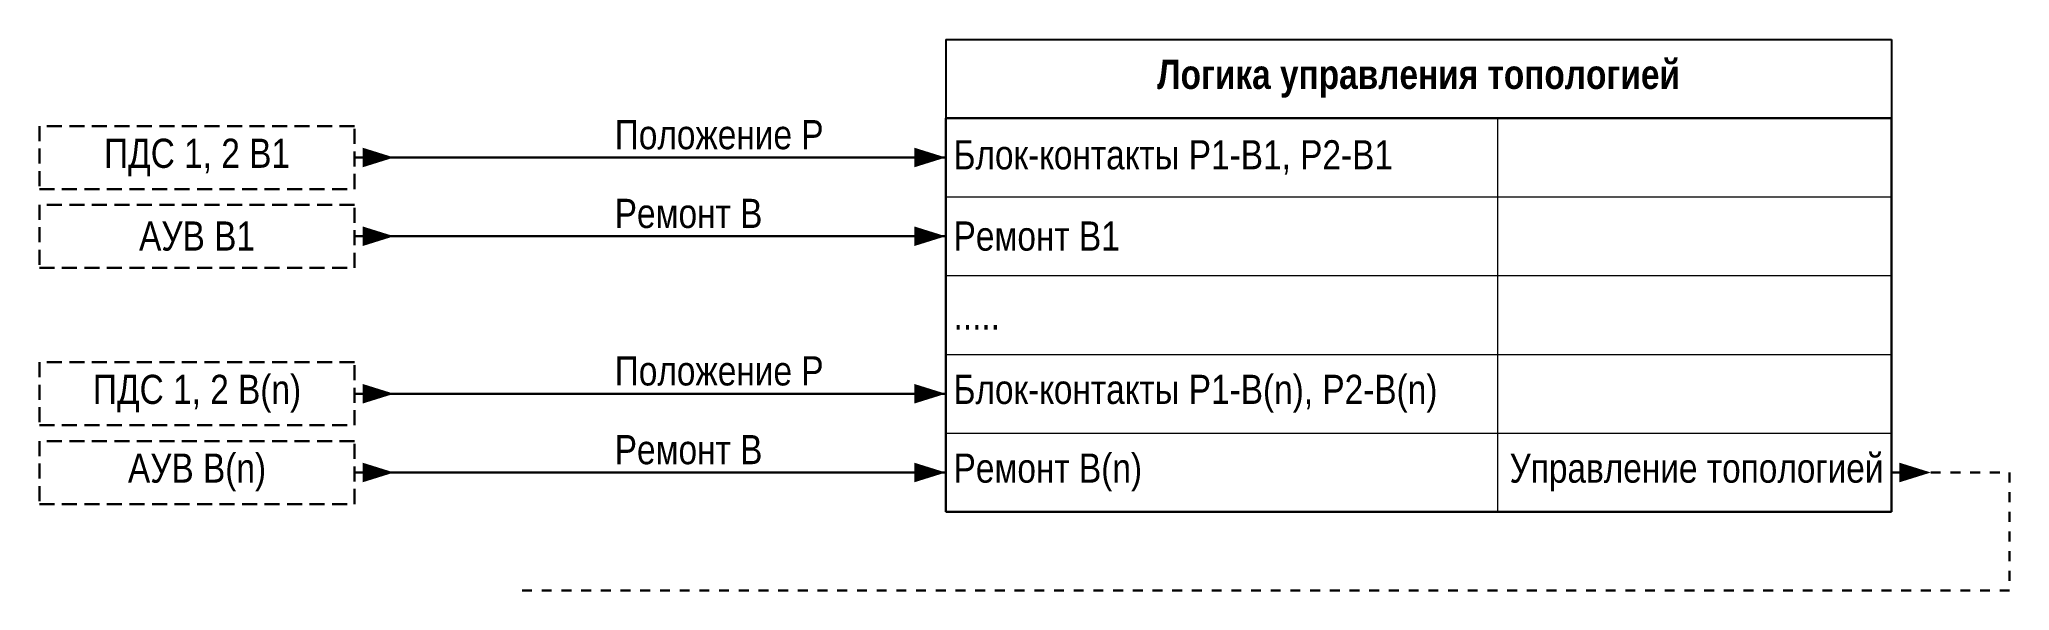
# Model space of a CAD drawing. Header units: millimetres. Extents: x -2550 to 7325, y -3772 to 3128.
# Drawn here: x -801 to -551, y -3050 to -2980 of the extents above; entities that cross this region are included whole.
import ezdxf

# ---------------------------------------------------------------- set-up
doc = ezdxf.new("R2010")
doc.units = ezdxf.units.MM
doc.linetypes.add('JIS_02_1.2', pattern=[2.5, 1.25, -1.25])
doc.linetypes.add('штриховая2', pattern=[9.525, 6.35, -3.175])
doc.layers.add('Основная', color=7, linetype='Continuous', lineweight=30)
doc.layers.add('Цепи внешние', color=84, linetype='Continuous', lineweight=30)
doc.styles.add('Narrow', font='ARIALN.TTF')
doc.styles.add('Табл дан', font='ARIALN.TTF')
doc.styles.add('Табл загол', font='ARIALNB.TTF')

msp = doc.modelspace()

# ---------------------------------------------------------------- texts
at = {"layer": 'Основная', "char_height": 3.7, "style": 'Narrow'}
for s, insert, width, attachment_point in [('Положение Р', (-728, -2994), 77, 7), ('ПДС 1, 2 В1', (-781, -2995), 40, 5), ('Ремонт В', (-728, -3004), 77, 7), ('АУВ В1', (-781, -3005), 40, 5), ('ПДС 1, 2 В(n)', (-781, -3025), 40, 5), ('Положение Р', (-728, -3024), 77, 7), ('АУВ В(n)', (-781, -3035), 40, 5), ('Ремонт В', (-728, -3034), 77, 7)]:
    msp.add_mtext(s, dxfattribs=dict(at, insert=insert, width=width, attachment_point=attachment_point))

# ---------------------------------------------------------------- blocks, each defined once
blk = doc.blocks.new('*T61')
at = {"layer": 'Основная', "color": 0, "linetype": 'ByBlock', "lineweight": -2, "transparency": 16777216}
for p, q in [((0, 0), (120, 0)), ((0, 0), (0, -10)), ((120, 0), (120, -10))]:
    blk.add_line(p, q, dxfattribs=at)
at = {"layer": 'Основная', "color": 0, "linetype": 'ByBlock', "lineweight": 30, "transparency": 16777216}
for p, q in [((0, -10), (120, -10)), ((0, -10), (0, -60)), ((120, -10), (120, -60)), ((0, -60), (120, -60))]:
    blk.add_line(p, q, dxfattribs=at)
at = {"layer": 'Основная', "color": 0, "linetype": 'ByBlock', "lineweight": 18, "transparency": 16777216}
for p, q in [((70, -10), (70, -60)), ((0, -20), (120, -20)), ((0, -30), (120, -30)), ((0, -40), (120, -40)), ((0, -50), (120, -50))]:
    blk.add_line(p, q, dxfattribs=at)
at = {"layer": 'Основная', "color": 0, "transparency": 16777216, "char_height": 3.7}
for s, insert, width, attachment_point, style in [('Логика управления топологией', (60, -5), 117, 5, 'Табл загол'), ('Блок-контакты Р1-В1, Р2-В1', (1, -15), 68, 4, 'Табл дан'), ('Ремонт В1', (1, -25), 68, 4, 'Табл дан'), ('.....', (1, -35), 68, 4, 'Табл дан'), ('Блок-контакты Р1-{\\C256;В(n)}, Р2-{\\C256;В(n)}', (1, -45), 68, 4, 'Табл дан'), ('Ремонт {\\C256;В(n)}', (1, -55), 68, 4, 'Табл дан'), ('Управление топологией', (119, -55), 48, 6, 'Табл дан')]:
    blk.add_mtext(s, dxfattribs=dict(at, insert=insert, width=width, attachment_point=attachment_point, style=style))

# ---------------------------------------------------------------- linework, layer by layer
at = {"layer": 'Основная', "ltscale": 0.3}
msp.add_lwpolyline([(-561, -3035, 0, 2.5, 0), (-565, -3035, 0, 0, 0)], format="xyseb", dxfattribs=at)
at = {"layer": 'Основная', "linetype": 'JIS_02_1.2'}
for points in [[(-566, -3035), (-551, -3035)], [(-551, -3035), (-551, -3050)], [(-551, -3050), (-741, -3050)]]:
    msp.add_lwpolyline(points, dxfattribs=at)
at = {"layer": 'Цепи внешние', "linetype": 'штриховая2', "ltscale": 0.3}
for points in [[(-761, -2991), (-801, -2991), (-801, -2999), (-761, -2999)], [(-761, -3001), (-801, -3001), (-801, -3009), (-761, -3009)], [(-761, -3021), (-801, -3021), (-801, -3029), (-761, -3029)], [(-761, -3031), (-801, -3031), (-801, -3039), (-761, -3039)]]:
    msp.add_lwpolyline(points, close=True, dxfattribs=at)
at = {"layer": 'Цепи внешние', "ltscale": 0.3}
for points in [[(-756, -2995, 0, 2.5, 0), (-760, -2995, 0, 0, 0)], [(-686, -2995, 0, 2.5, 0), (-690, -2995, 0, 0, 0)], [(-756, -3005, 0, 2.5, 0), (-760, -3005, 0, 0, 0)], [(-686, -3005, 0, 2.5, 0), (-690, -3005, 0, 0, 0)], [(-756, -3025, 0, 2.5, 0), (-760, -3025, 0, 0, 0)], [(-686, -3025, 0, 2.5, 0), (-690, -3025, 0, 0, 0)], [(-756, -3035, 0, 2.5, 0), (-760, -3035, 0, 0, 0)], [(-686, -3035, 0, 2.5, 0), (-690, -3035, 0, 0, 0)]]:
    msp.add_lwpolyline(points, format="xyseb", dxfattribs=at)
for points in [[(-686, -2995), (-761, -2995)], [(-686, -3005), (-761, -3005)], [(-686, -3025), (-761, -3025)], [(-686, -3035), (-761, -3035)]]:
    msp.add_lwpolyline(points, dxfattribs=at)

# ---------------------------------------------------------------- block references
msp.add_blockref('*T61', (-686, -2980))

msp.set_redraw_order([(e.dxf.handle, doc.entitydb.next_handle()) for e in msp.query("TEXT MTEXT ATTDEF DIMENSION ARC_DIMENSION")])  # texts and dimensions are drawn at this point

doc.saveas('drawing.dxf')
